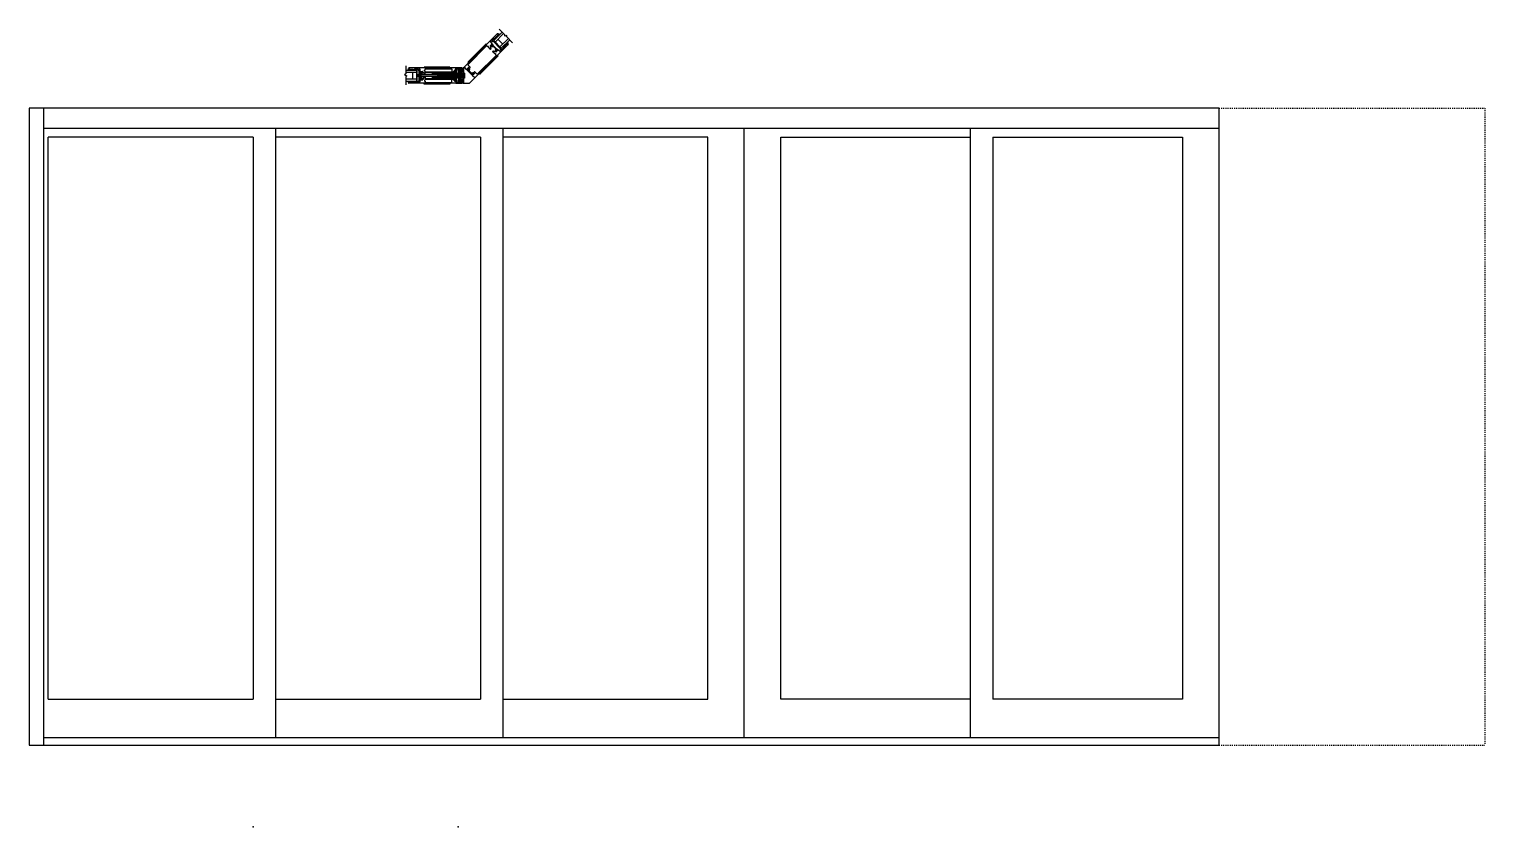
# Model space of a CAD drawing. Extents: x -40 to 95, y -81 to 25.
# Drawn here: x -40.2 to 94.7, y -81.1 to -7.3 of the extents above; entities that cross this region are included whole.
import ezdxf

# ---------------------------------------------------------------- set-up
doc = ezdxf.new("R2010")
doc.units = 0
doc.header["$LTSCALE"] = 0.25
doc.header["$MEASUREMENT"] = 0
doc.linetypes.add('HIDDEN', pattern=[0.375, 0.25, -0.125])
doc.layers.get('0').update_dxf_attribs({"linetype": 'CONTINUOUS'})
for name, color, linetype in [('DIM', 7, 'CONTINUOUS'), ('GLASS-VINYL', 7, 'CONTINUOUS'), ('Hardware', 7, 'CONTINUOUS'), ('I-STRUT', 7, 'CONTINUOUS'), ('SEAL', 7, 'CONTINUOUS'), ('TEXT', 7, 'CONTINUOUS'), ('VENT', 5, 'CONTINUOUS')]:
    doc.layers.add(name, color=color, linetype=linetype)
doc.styles.get("Standard").update_dxf_attribs({"font": 'simplex.shx'})

# ---------------------------------------------------------------- blocks, each defined once
blk = doc.blocks.new('*U177')
for centre, radius, start, end in [((-0.3, 1.14), 1.11, 287.4409, 295.9325), ((-0.19, 1.19), 1.16, 280.9256, 288.7507), ((-0.03, 1.12), 1.1, 273.1709, 281.1969), ((-0.03, -1.12), 1.1, 78.8031, 86.8291), ((-0.19, -1.19), 1.16, 71.2493, 79.0744), ((-0.3, -1.14), 1.11, 64.0675, 72.5591)]:
    blk.add_arc(centre, radius, start, end)
at = {"layer": 'SEAL'}
blk.add_lwpolyline([(0, -0.14), (0, 0.14), (0.03, 0.14), (0.03, -0.14)], close=True, dxfattribs=at)
at = {"layer": 'SEAL', "const_width": 0.015}
blk.add_lwpolyline([(0.03, 0, 0.219791), (0.2, 0.03)], format="xyb", dxfattribs=at)
at = {"flags": 9}
for tag, p in [('FLEETWOOD_PART_#', (0, -0.25)), ('MANUFACTURER_PART_#', (0, -0.2))]:
    blk.add_attdef(tag, p, '', height=0.0312, dxfattribs=at)
blk = doc.blocks.new('Yoke Strike Plate')
for points in [[(-0.094, -0.375), (-0.094, 0.375), (0, 0.375), (0, -0.375)], [(0.062, -0.375), (0.062, 0.375), (0.156, 0.375), (0.156, -0.375)]]:
    blk.add_lwpolyline(points, close=True)
blk = doc.blocks.new('3776-Archetype_Lock_Stile')
at = {"layer": 'I-STRUT'}
h = blk.add_hatch(color=256, dxfattribs=at)
h.dxf.hatch_style = 1
h.paths.add_polyline_path([(0.08, 0.13, -0.244698), (0.08, 0.14), (0.19, 0.21, 0.244698), (0.19, 0.22), (0.19, 0.28, -0.131652), (0.2, 0.3), (0.24, 0.36, 0.131652), (0.24, 0.37), (0.24, 0.38, 0.414214), (0.22, 0.39), (0.09, 0.39, 0.414837), (0.07, 0.38), (0.07, 0.37, 0.131652), (0.07, 0.36), (0.11, 0.3, -0.131652), (0.11, 0.28), (0.11, 0.26, -0.244698), (0.11, 0.25), (0.01, 0.18, 0.244698), (0, 0.17), (0, -0.17, 0.244698), (0.01, -0.18), (0.11, -0.25, -0.103471), (0.11, -0.26, -0.13774), (0.11, -0.26), (0.11, -0.28, -0.131652), (0.11, -0.3), (0.07, -0.36, 0.131652), (0.07, -0.37), (0.07, -0.38, 0.414214), (0.09, -0.39), (0.22, -0.39, 0.414817), (0.24, -0.38), (0.24, -0.37, 0.131652), (0.24, -0.36), (0.2, -0.3, -0.131652), (0.19, -0.28), (0.19, -0.22, 0.244698), (0.19, -0.21), (0.08, -0.14, -0.244698), (0.08, -0.13)])
h = blk.add_hatch(color=256, dxfattribs=at)
h.dxf.hatch_style = 1
h.paths.add_polyline_path([(3.3, 0.17, 0.244698), (3.3, 0.18), (3.2, 0.25, -0.244698), (3.19, 0.26), (3.19, 0.28, -0.131652), (3.2, 0.3), (3.23, 0.36, 0.131652), (3.23, 0.37), (3.23, 0.38, 0.414214), (3.22, 0.39), (3.08, 0.39, 0.414833), (3.07, 0.38), (3.07, 0.37, 0.143191), (3.07, 0.36), (3.07, 0.36), (3.11, 0.3, -0.131652), (3.11, 0.28), (3.11, 0.22, 0.244698), (3.12, 0.21), (3.22, 0.14, -0.244698), (3.23, 0.13), (3.23, -0.13, -0.244698), (3.22, -0.14), (3.12, -0.21, 0.244698), (3.11, -0.22), (3.11, -0.28, -0.131652), (3.11, -0.3), (3.07, -0.36), (3.07, -0.36, 0.113585), (3.07, -0.37), (3.07, -0.38, 0.414214), (3.08, -0.39), (3.22, -0.39, 0.414849), (3.23, -0.38), (3.23, -0.37, 0.131652), (3.23, -0.36), (3.2, -0.3, -0.131652), (3.19, -0.28), (3.19, -0.26, -0.13774), (3.19, -0.26, -0.103471), (3.2, -0.25), (3.3, -0.18, 0.244698), (3.3, -0.17)])
for points in [[(3.36, 0.62), (3.42, 0.62), (3.33, 0.62, 0.414214), (3.32, 0.61), (3.32, 0.39, 0.414214), (3.3, 0.38), (3.3, 0.35, 0.359508), (3.31, 0.34, -0.263725), (3.32, 0.33), (3.34, 0.27, -0.548619), (3.33, 0.26), (3.24, 0.26, -0.176327), (3.23, 0.27), (3.22, 0.28, -0.57735), (3.22, 0.3), (3.22, 0.3, 0.267949), (3.23, 0.3), (3.25, 0.38, 0.065543), (3.25, 0.38), (3.25, 0.39, 0.6885), (3.23, 0.4, -0.213422), (3.22, 0.39), (3.08, 0.39, 0.414214), (3.06, 0.38), (3.06, 0.37, 0.137872), (3.07, 0.37), (3.1, 0.31, -0.585524), (3.09, 0.3), (2.98, 0.3, 0.414214), (2.97, 0.29), (2.97, 0.16, -0.414214), (2.96, 0.15), (2.86, 0.15, -0.414214), (2.85, 0.16), (2.85, 0.4, 1), (2.85, 0.52), (2.85, 0.61, 0.414214), (2.84, 0.62), (0.37, 0.62, 0.406968), (0.36, 0.61), (0.36, 0.31, -0.414214), (0.35, 0.3), (0.21, 0.3, -0.585524), (0.21, 0.31), (0.24, 0.37, 0.137872), (0.24, 0.37), (0.24, 0.38, 0.414214), (0.23, 0.39), (0.08, 0.39, -0.213422), (0.07, 0.4, 0.6885), (0.05, 0.39), (0.05, 0.38, 0.065543), (0.05, 0.38), (0.07, 0.31, 0.267949), (0.08, 0.3), (0.08, 0.3, -0.57735), (0.09, 0.28), (0.07, 0.27, -0.176327), (0.07, 0.27), (-0.03, 0.26, -0.548619), (-0.04, 0.27), (-0.04, 0.27), (-0.02, 0.33, -0.263725), (-0.01, 0.34, 0.359508), (0, 0.35), (0, 0.38, 0.414214), (-0.01, 0.39), (-0.01, 0.68, -0.414214), (0.02, 0.71), (4.35, 0.71, -1), (4.35, 0.68), (4.33, 0.68), (4.33, 0.6, -0.414214), (4.3, 0.57), (4.23, 0.57), (4.23, 0.59), (4.21, 0.59), (4.15, 0.57), (4.13, 0.57), (4.13, 0.59), (4.11, 0.59), (4.05, 0.57), (4.03, 0.57), (4.03, 0.59), (4.01, 0.59), (3.95, 0.57), (3.93, 0.57), (3.93, 0.59), (3.91, 0.59), (3.85, 0.57), (3.83, 0.57), (3.83, 0.62), (3.5, 0.62, 0.414214), (3.49, 0.61), (3.49, 0.53, -0.414214), (3.48, 0.52), (3.44, 0.52, -0.414214), (3.43, 0.53), (3.43, 0.61, 0.414214), (3.42, 0.62)], [(3.36, -0.62), (3.42, -0.62), (3.33, -0.62, -0.414214), (3.32, -0.61), (3.32, -0.39, -0.414214), (3.3, -0.38), (3.3, -0.35, -0.359508), (3.31, -0.34, 0.263725), (3.32, -0.33), (3.34, -0.27, 0.548619), (3.33, -0.26), (3.24, -0.26, 0.176327), (3.23, -0.27), (3.22, -0.28, 0.57735), (3.22, -0.3), (3.22, -0.3, -0.267949), (3.23, -0.3), (3.25, -0.38, -0.065543), (3.25, -0.38), (3.25, -0.39, -0.6885), (3.23, -0.4, 0.213422), (3.22, -0.39), (3.08, -0.39, -0.414214), (3.06, -0.38), (3.06, -0.37, -0.137872), (3.07, -0.37), (3.1, -0.31, 0.585524), (3.09, -0.3), (2.98, -0.3, -0.414214), (2.97, -0.29), (2.97, -0.16, 0.414214), (2.96, -0.15), (2.86, -0.15, 0.414214), (2.85, -0.16), (2.85, -0.4, -1), (2.85, -0.52), (2.85, -0.61, -0.414214), (2.84, -0.62), (0.37, -0.62, -0.406968), (0.36, -0.61), (0.36, -0.31, 0.414214), (0.35, -0.3), (0.21, -0.3, 0.585524), (0.21, -0.31), (0.24, -0.37, -0.137872), (0.24, -0.37), (0.24, -0.38, -0.414214), (0.23, -0.39), (0.08, -0.39, 0.213422), (0.07, -0.4, -0.6885), (0.05, -0.39), (0.05, -0.38, -0.065543), (0.05, -0.38), (0.07, -0.31, -0.267949), (0.08, -0.3), (0.08, -0.3, 0.57735), (0.09, -0.28), (0.07, -0.27, 0.176327), (0.07, -0.27), (-0.03, -0.26, 0.548619), (-0.04, -0.27), (-0.04, -0.27), (-0.02, -0.33, 0.263725), (-0.01, -0.34, -0.359508), (0, -0.35), (0, -0.38, -0.414214), (-0.01, -0.39), (-0.01, -0.68, 0.414214), (0.02, -0.71), (4.35, -0.71, 1), (4.35, -0.68), (4.33, -0.68), (4.33, -0.6, 0.414214), (4.3, -0.57), (4.23, -0.57), (4.23, -0.59), (4.21, -0.59), (4.15, -0.57), (4.13, -0.57), (4.13, -0.59), (4.11, -0.59), (4.05, -0.57), (4.03, -0.57), (4.03, -0.59), (4.01, -0.59), (3.95, -0.57), (3.93, -0.57), (3.93, -0.59), (3.91, -0.59), (3.85, -0.57), (3.83, -0.57), (3.83, -0.62), (3.5, -0.62, -0.414214), (3.49, -0.61), (3.49, -0.53, 0.414214), (3.48, -0.52), (3.44, -0.52, 0.414214), (3.43, -0.53), (3.43, -0.61, -0.414214), (3.42, -0.62)]]:
    blk.add_lwpolyline(points, format="xyb")
for points in [[(0.08, 0.13), (0.08, -0.13, 0.244698), (0.08, -0.14), (0.19, -0.21, -0.244698), (0.19, -0.22), (0.19, -0.28, 0.131652), (0.2, -0.3), (0.24, -0.36, -0.131652), (0.24, -0.37), (0.24, -0.38, -0.414214), (0.22, -0.39), (0.09, -0.39, -0.414214), (0.07, -0.38), (0.07, -0.37, -0.131652), (0.07, -0.36), (0.11, -0.3, 0.131652), (0.11, -0.28), (0.11, -0.26, 0.13774), (0.11, -0.26, 0.103471), (0.11, -0.25), (0.01, -0.18, -0.244698), (0, -0.17), (0, 0.17, -0.244698), (0.01, 0.18), (0.11, 0.25, 0.244698), (0.11, 0.26), (0.11, 0.28, 0.131652), (0.11, 0.3), (0.07, 0.36, -0.131652), (0.07, 0.37), (0.07, 0.38, -0.414214), (0.09, 0.39), (0.22, 0.39, -0.414214), (0.24, 0.38), (0.24, 0.37, -0.131652), (0.24, 0.36), (0.2, 0.3, 0.131652), (0.19, 0.28), (0.19, 0.22, -0.244698), (0.19, 0.21), (0.08, 0.14, 0.244698)], [(3.23, 0.13), (3.23, -0.13, -0.244698), (3.22, -0.14), (3.12, -0.21, 0.244698), (3.11, -0.22), (3.11, -0.28, -0.131652), (3.11, -0.3), (3.07, -0.36, 0.131652), (3.07, -0.37), (3.07, -0.38, 0.414214), (3.08, -0.39), (3.22, -0.39, 0.414214), (3.23, -0.38), (3.23, -0.37, 0.131652), (3.23, -0.36), (3.2, -0.3, -0.131652), (3.19, -0.28), (3.19, -0.26, -0.13774), (3.19, -0.26, -0.103471), (3.2, -0.25), (3.3, -0.18, 0.244698), (3.3, -0.17), (3.3, 0.17, 0.244698), (3.3, 0.18), (3.2, 0.25, -0.244698), (3.19, 0.26), (3.19, 0.28, -0.131652), (3.2, 0.3), (3.23, 0.36, 0.131652), (3.23, 0.37), (3.23, 0.38, 0.414214), (3.22, 0.39), (3.08, 0.39, 0.414214), (3.07, 0.38), (3.07, 0.37, 0.131652), (3.07, 0.36), (3.11, 0.3, -0.131652), (3.11, 0.28), (3.11, 0.22, 0.244698), (3.12, 0.21), (3.22, 0.14, -0.244698)]]:
    blk.add_lwpolyline(points, format="xyb", close=True, dxfattribs=at)
blk = doc.blocks.new('Flush_Pull_Archetype')
at = {"layer": 'Hardware'}
for p, q in [((-2.93, 0.77), (-2.93, 0.71)), ((-0.58, 0.8), (-2.9, 0.8)), ((-0.55, 0.71), (-0.55, 0.77))]:
    blk.add_line(p, q, dxfattribs=at)
for centre, start, end in [((-2.9, 0.77), 90, 180), ((-0.58, 0.77), 0, 90)]:
    blk.add_arc(centre, 0.03, start, end, dxfattribs=at)
blk = doc.blocks.new('Flush_Pulls_Archetype')
at = {"layer": 'Hardware'}
blk.add_blockref('Flush_Pull_Archetype', (0, 0), dxfattribs=at)
at = {"layer": 'Hardware', "xscale": -1, "rotation": 180}
blk.add_blockref('Flush_Pull_Archetype', (0, 0), dxfattribs=at)
blk = doc.blocks.new('Archetype_Latch_Thermal')
at = {"layer": 'Hardware'}
for p, q in [((-0.82, 0.22), (2.2, 0.22)), ((-0.82, 0.22), (-0.82, -0.23)), ((-0.82, 0.15), (2.2, 0.15)), ((-0.82, 0.07), (2.2, 0.07)), ((-0.82, 0), (1.65, 0)), ((-0.57, -0.23), (-0.57, 0.22)), ((0.1, 0.19), (0.1, 0.03)), ((0.22, 0.09), (0.1, 0.19)), ((0.1, 0.03), (0.15, 0.03)), ((0.15, 0.03), (0.15, -0.03)), ((0.18, -0.22), (0.18, 0.22)), ((2.8, 0.35), (0.21, 0.35)), ((0.21, 0.25), (2.8, 0.25)), ((0.22, 0.09), (1.56, 0.09)), ((0.22, 0.09), (0.22, -0.09)), ((0.65, -0.23), (0.65, 0.22)), ((1.08, 0.23), (0.97, 0.23)), ((0.97, -0.15), (0.97, 0.23)), ((1.08, -0.15), (1.08, 0.23)), ((1.56, 0.09), (3.5, 0.09)), ((1.56, 0.09), (1.56, -0.09)), ((1.65, -0.08), (1.65, 0.07)), ((2.2, 0.22), (2.2, 0.07)), ((2.8, 0.25), (2.8, 0.35)), ((3.5, 0.09), (3.52, 0.08)), ((3.52, 0.08), (3.52, -0.08)), ((-0.82, -0.08), (2.2, -0.08)), ((-0.82, -0.15), (2.2, -0.15)), ((-0.82, -0.23), (2.2, -0.23)), ((0.1, -0.19), (0.1, -0.03)), ((0.1, -0.03), (0.15, -0.03)), ((0.22, -0.09), (0.1, -0.19)), ((2.8, -0.25), (0.21, -0.25)), ((0.21, -0.36), (2.8, -0.36)), ((0.22, -0.09), (1.56, -0.09)), ((1.56, -0.09), (3.5, -0.09)), ((2.2, -0.08), (2.2, -0.23)), ((2.8, -0.36), (2.8, -0.25)), ((3.5, -0.09), (3.52, -0.08))]:
    blk.add_line(p, q, dxfattribs=at)
at = {"layer": 'Hardware', "ltscale": 0.5}
for p, q in [((0.08, 0.21), (0.17, 0.13)), ((0.17, -0.12), (0.08, -0.21))]:
    blk.add_line(p, q, dxfattribs=at)
at = {"layer": 'Hardware', "ltscale": 0.3}
blk.add_line((0.22, 0), (0.85, 0), dxfattribs=at)
at = {"layer": 'Hardware'}
for points in [[(0.08, 0.53), (-0.01, 0.53), (-0.01, -0.53), (0.08, -0.53)], [(3.32, -0.58), (3.4, -0.58), (3.4, 0.58), (3.32, 0.58)]]:
    blk.add_lwpolyline(points, close=True, dxfattribs=at)
for centre, radius, start, end in [((0.21, 0.22), 0.135, 90, 180), ((0.21, 0.22), 0.03, 90, 180), ((0.21, -0.22), 0.135, 180, 270), ((0.21, -0.22), 0.03, 180, 270), ((0.87, -0.15), 0.105, 270, 360), ((0.87, -0.15), 0.21, 330, 360)]:
    blk.add_arc(centre, radius, start, end, dxfattribs=at)
blk = doc.blocks.new('Thermal_Archetype_Lock_Stile_wHardware')
for name in ['Archetype_Latch_Thermal', '3776-Archetype_Lock_Stile']:
    blk.add_blockref(name, (0.29, 0))
at = {"xscale": -1}
blk.add_blockref('Flush_Pulls_Archetype', (0.29, 0), dxfattribs=at)

msp = doc.modelspace()

# ---------------------------------------------------------------- linework, layer by layer
at = {"color": 1}
for p, q in [((70.05, -14.56), (-40.18, -14.56)), ((-40.18, -14.56), (-40.18, -73.57)), ((-38.86, -14.56), (-38.86, -73.57)), ((70.05, -14.56), (70.05, -73.57)), ((70.05, -16.45), (-38.86, -16.45)), ((-40.18, -73.57), (70.05, -73.57)), ((-38.86, -72.87), (70.05, -72.87))]:
    msp.add_line(p, q, dxfattribs=at)
at = {"color": 1, "linetype": 'HIDDEN'}
for p, q in [((70.05, -14.56), (94.69, -14.56)), ((94.69, -14.56), (94.69, -73.57)), ((70.05, -73.57), (94.69, -73.57))]:
    msp.add_line(p, q, dxfattribs=at)
at = {"color": 5}
for p, q in [((-19.43, -17.27), (-38.41, -17.27)), ((-38.41, -69.32), (-38.41, -17.27)), ((-19.43, -17.27), (-19.43, -69.32)), ((-17.35, -16.45), (-17.35, -72.87)), ((1.64, -17.27), (-17.35, -17.27)), ((1.64, -17.27), (1.64, -69.32)), ((3.71, -16.45), (3.71, -72.87)), ((22.7, -17.27), (3.71, -17.27)), ((22.7, -69.32), (22.7, -17.27)), ((29.45, -17.27), (47.02, -17.27)), ((29.45, -69.32), (29.45, -17.27)), ((47.02, -16.45), (47.02, -72.87)), ((49.1, -17.27), (66.67, -17.27)), ((49.1, -17.27), (49.1, -69.32)), ((66.67, -17.27), (66.67, -69.32)), ((-38.41, -69.32), (-19.43, -69.32)), ((-17.35, -69.32), (1.64, -69.32)), ((3.71, -69.32), (22.7, -69.32)), ((47.02, -69.32), (29.45, -69.32)), ((66.67, -69.32), (49.1, -69.32))]:
    msp.add_line(p, q, dxfattribs=at)
msp.add_lwpolyline([(-0.42, -12.02), (-0.06, -12.02, -0.414214), (-0.01, -12.07), (-0.01, -12.22, 0.414214), (0.04, -12.27), (0.06, -12.27, 0.650938), (0.07, -12.24, -0.186452), (0.05, -12.2), (0.05, -11.99, 0.414214), (0.02, -11.96), (-0.17, -11.96, -0.414214), (-0.2, -11.93), (-0.2, -11.18, -0.414214), (-0.17, -11.15), (0.02, -11.15, 0.414214), (0.05, -11.12), (0.05, -10.91, -0.186452), (0.07, -10.87, 0.650938), (0.06, -10.84), (0.04, -10.84, 0.414214), (-0.01, -10.89), (-0.01, -11.04, -0.414214), (-0.06, -11.09), (-0.42, -11.09, 1.000007), (-0.42, -11.15), (-0.29, -11.15, -0.414214), (-0.26, -11.18), (-0.26, -11.93, -0.414214), (-0.29, -11.96), (-0.42, -11.96, 1.000007)], format="xyb", close=True, dxfattribs=at)
for p in [(-19.43, -81.14), (-0.44, -81.14)]:
    msp.add_point(p)
at = {"layer": 'DIM'}
msp.add_lwpolyline([(0.05, -12.27), (0.61, -12.27), (1.13, -11.76), (0.13, -10.76), (0.05, -10.84)], close=True, dxfattribs=at)
at = {"layer": 'GLASS-VINYL', "color": 7}
for p, q in [((3.64, -7.54), (2.86, -8.32)), ((3.77, -7.67), (2.99, -8.45)), ((3.6, -9.16), (2.73, -8.28)), ((2.86, -8.32), (3.57, -9.03)), ((3.26, -8.19), (3.7, -8.63)), ((4.22, -8.11), (3.43, -8.9)), ((4.35, -8.24), (3.57, -9.03)), ((-5.27, -11.06), (-4.29, -11.06)), ((-5.27, -11.24), (-4.29, -11.24)), ((-5.27, -11.87), (-4.29, -11.87)), ((-5.27, -12.06), (-4.29, -12.06)), ((-4.66, -11.24), (-4.66, -11.87)), ((-4.29, -11.06), (-4.29, -12.06)), ((-4.22, -12.18), (-4.22, -10.94))]:
    msp.add_line(p, q, dxfattribs=at)
at = {"layer": 'GLASS-VINYL'}
for points in [[(4.61, -8.51), (4.07, -7.97), (4.09, -7.83), (3.88, -7.91), (3.9, -7.79), (3.36, -7.25)], [(-5.27, -10.64), (-5.27, -11.4), (-5.39, -11.49), (-5.18, -11.58), (-5.27, -11.65), (-5.27, -12.42)]]:
    msp.add_lwpolyline(points, dxfattribs=at)
at = {"layer": 'GLASS-VINYL', "color": 7}
for centre, start, end in [((3.29, -7.85), 35.7597, 117.6458), ((4.04, -8.59), 332.3542, 54.2403), ((-4.93, -11.03), 107.3542, 189.2403), ((-4.93, -12.08), 170.7597, 252.6458)]:
    msp.add_arc(centre, 0.153, start, end, dxfattribs=at)
at = {"layer": 'TEXT', "color": 5}
msp.add_line((26.08, -72.87), (26.08, -16.45), dxfattribs=at)
at = {"layer": 'VENT'}
msp.add_lwpolyline([(-0.42, -10.9), (-0.16, -10.9, -1), (-0.16, -10.95), (-0.18, -10.95, 1.000009), (-0.18, -10.99), (-0.12, -10.99, 0.414214), (-0.07, -10.95), (-0.07, -10.87, 0.414214), (-0.1, -10.84), (-0.64, -10.84, 0.650938), (-0.65, -10.87, -0.186452), (-0.63, -10.91), (-0.63, -11.56), (-0.63, -12.2, -0.186452), (-0.65, -12.24, 0.650938), (-0.64, -12.27), (-0.1, -12.27, 0.414214), (-0.07, -12.24), (-0.07, -12.16, 0.414214), (-0.12, -12.12), (-0.18, -12.12, 1.000009), (-0.18, -12.16), (-0.16, -12.16, -1), (-0.16, -12.21), (-0.42, -12.21, -1), (-0.42, -12.16), (-0.4, -12.16, 1.000009), (-0.4, -12.12), (-0.45, -12.12, 0.414214), (-0.5, -12.16), (-0.5, -12.17, -1), (-0.57, -12.17), (-0.57, -10.94, -1), (-0.5, -10.94), (-0.5, -10.95, 0.414214), (-0.45, -10.99), (-0.4, -10.99, 1.000009), (-0.4, -10.95), (-0.42, -10.95, -1), (-0.42, -10.9)], format="xyb", dxfattribs=at)

# ---------------------------------------------------------------- block references
at = {"layer": 'Hardware', "rotation": 224.9999999999999}
msp.add_blockref('Flush_Pulls_Archetype', (0.64, -11.25), dxfattribs=at)
at = {"layer": 'Hardware'}
msp.add_blockref('Yoke Strike Plate', (-0.26, -11.56), dxfattribs=at)
at = {"layer": 'SEAL', "xscale": -1, "rotation": 90}
msp.add_blockref('*U177', (-0.29, -10.9), dxfattribs=at)
at = {"layer": 'SEAL', "rotation": 90}
msp.add_blockref('*U177', (-0.29, -12.21), dxfattribs=at)
at = {"layer": 'VENT', "rotation": 44.99999999999999}
msp.add_blockref('3776-Archetype_Lock_Stile', (0.64, -11.25), dxfattribs=at)
at = {"layer": 'VENT', "xscale": -1}
msp.add_blockref('Thermal_Archetype_Lock_Stile_wHardware', (-0.36, -11.56), dxfattribs=at)

doc.saveas('drawing.dxf')
